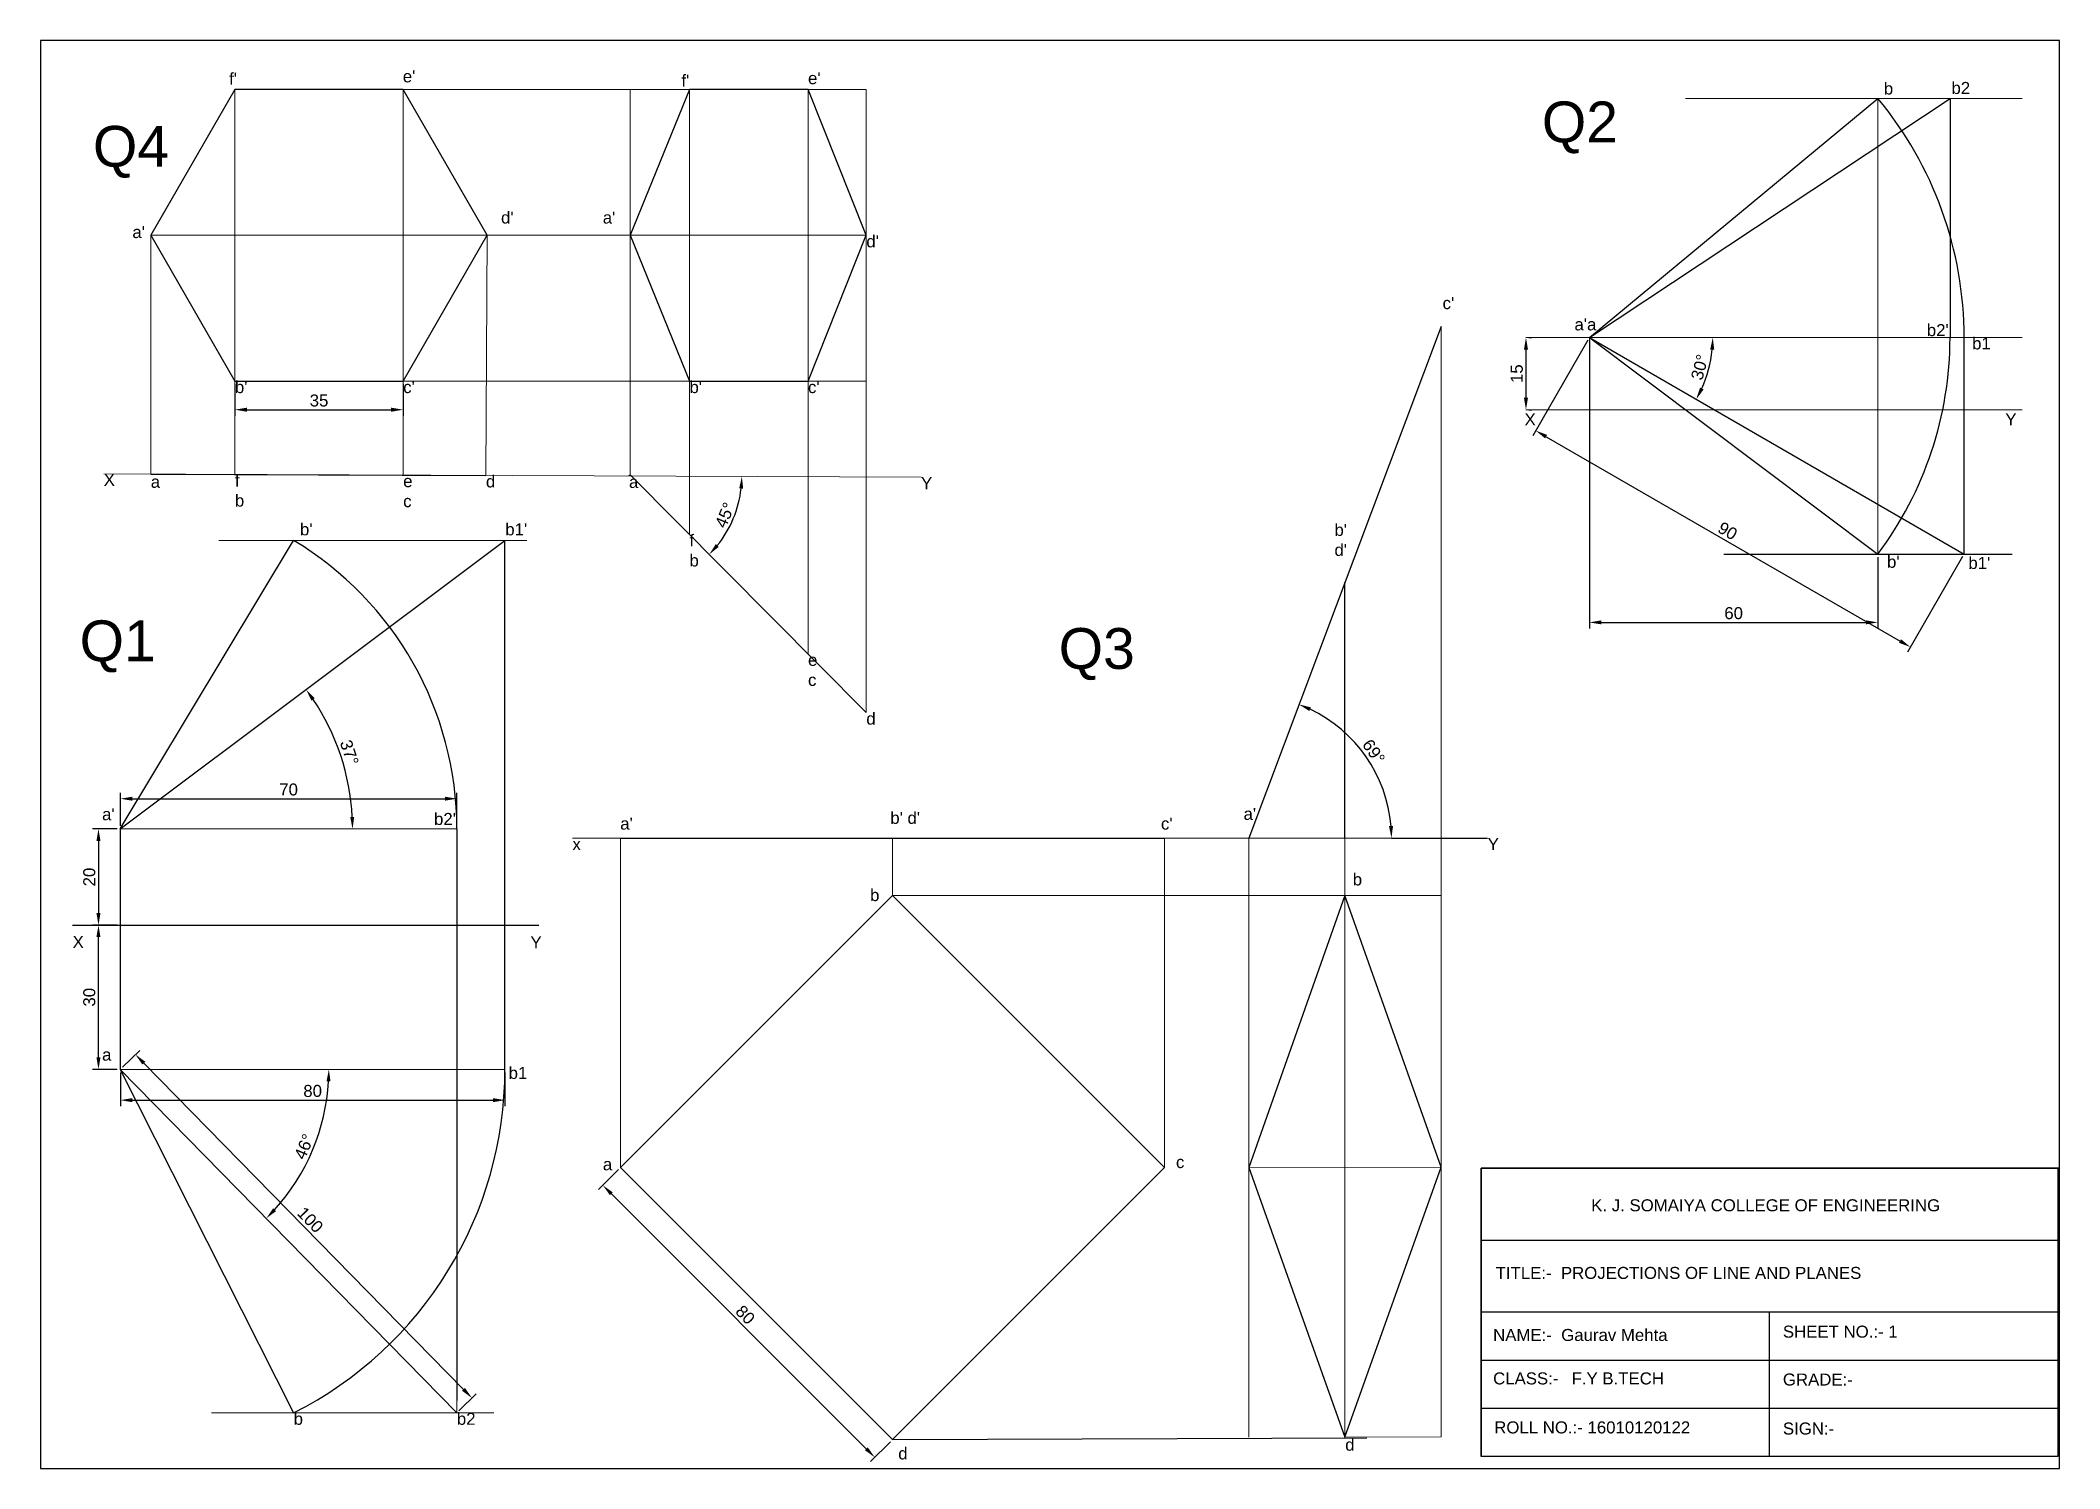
# Model space of a CAD drawing. Header units: millimetres. Extents: x 0 to 1400, y 0 to 500.
# Drawn here: x 0 to 420, y 0 to 297 of the extents above; entities that cross this region are included whole.
import ezdxf

# ---------------------------------------------------------------- set-up
doc = ezdxf.new("R2010")
doc.units = ezdxf.units.MM
doc.styles.get("Standard").update_dxf_attribs({"font": 'arial.ttf'})
doc.dimstyles.new('ISO-25', dxfattribs={"dimtxt": 2.5, "dimasz": 2.5, "dimexe": 1.25, "dimexo": 0.625, "dimtad": 1, "dimtxsty": 'Standard', "dimcen": 2.5, "dimadec": 0, "dimazin": 0, "dimtfac": 1, "dimtmove": 0, "dimatfit": 3, "dimfxl": 1, "dimarcsym": 0})

msp = doc.modelspace()

# ---------------------------------------------------------------- texts
at = {"lineweight": 9, "char_height": 2.5, "attachment_point": 1}
for s, width, insert in [("f'", 4.35655, (39.265, 290.265)), ("e'", 4.35655, (75.389, 290.773)), ("f'", 4.35655, (133.327, 289.874)), ("e'", 4.35655, (159.668, 290.391)), ('b', 3.10746, (383.439, 288.244)), ('b2', 3.10746, (397.504, 288.36)), ("d'", 4.35655, (95.817, 261.409)), ("a'", 4.35655, (116.974, 261.409)), ("a'", 3.82754, (19.134, 258.391)), ("d'", 4.35655, (171.797, 256.462)), ("a'a", 3.10746, (319.094, 239.193)), ("b2'", 3.10746, (392.378, 238.001)), ('b1', 3.10746, (401.799, 235.236)), ("b'", 4.35655, (40.461, 226.151)), ("c'", 4.35655, (75.461, 226.151)), ("b'", 4.35655, (135.009, 226.151)), ("c'", 4.35655, (159.668, 226.151)), ('X', 2.15994, (13.174, 206.859)), ('a', 4.35655, (22.961, 206.462)), ('f \\Pb ', 4.35655, (40.461, 206.725)), ('e c', 4.35655, (75.461, 206.599)), ('d', 4.35655, (92.675, 206.536)), ('a', 4.35655, (122.425, 206.429)), ('Y', 5.09098, (183.172, 206.174)), ('f\\Pb', 4.35655, (135.009, 194.264)), ("b'", 3.10746, (384.099, 189.822)), ("b1'", 3.10746, (401.023, 189.585)), ('e\\Pc', 4.35655, (159.668, 169.426)), ('d', 4.35655, (171.797, 157.21)), ('X', 7.03313, (6.702, 110.768)), ('Y', 4.56735, (101.935, 110.669))]:
    msp.add_mtext_dynamic_manual_height_columns(s, width=width, gutter_width=12.5, heights=[0], dxfattribs=dict(at, insert=insert))
at = {"attachment_point": 1}
for s, width, insert, char_height in [('Q2', 13.97203, (312.308, 284.295), 8.5), ('Q4', 13.97203, (10.93, 279.223), 8.5), ("c'", 3.13116, (291.661, 243.613), 2.5), ('X', 1.69968, (308.705, 219.438), 2.5), ('Y', 1.69968, (408.705, 219.438), 2.5), ("b'", 3.80001, (53.994, 196.574), 2.5), ("b1'", 3.80001, (96.696, 196.574), 2.5), ("b' d'", 3.13116, (269.17, 196.462), 2.5), ('Q1', 13.97203, (8.164, 176.388), 8.5), ('Q3', 13.97203, (211.805, 174.792), 8.5), ("a'", 3.80001, (12.827, 137.328), 2.5), ("b2'", 3.80001, (81.877, 136.349), 2.5), ("a'", 3.13116, (120.609, 135.378), 2.5), ("b' d'", 5.94488, (176.783, 136.574), 2.5), ("c'", 3.13116, (233.075, 135.378), 2.5), ("a'", 3.13116, (250.259, 137.407), 2.5), ('x', 9.96566, (110.663, 131.117), 2.5), ('Y', 5.2693, (301.034, 131.117), 2.5), ('b', 3.13116, (272.97, 123.772), 2.5), ('b', 3.13116, (172.58, 120.512), 2.5), ('a', 3.80001, (12.827, 87.328), 2.5), ('b1', 3.80001, (97.394, 83.53), 2.5), ('a', 3.13116, (117.001, 64.541), 2.5), ('c', 3.13116, (236.204, 64.998), 2.5), ('\\pxt4;K. J. SOMAIYA COLLEGE OF ENGINEERING', 87.15588, (322.572, 56.004), 2.5), ('TITLE:-  PROJECTIONS OF LINE AND PLANES', 113.42918, (302.69, 41.943), 2.5), ('SHEET NO.:- 1', 53.55076, (362.441, 29.732), 2.5), ('NAME:-  Gaurav Mehta', 60, (302.167, 29.038), 2.5), ('GRADE:-', 60, (362.441, 19.776), 2.5), ('b', 5.93241, (52.682, 11.605), 2.5), ('b2', 5.93241, (86.627, 11.605), 2.5), ('ROLL NO.:- 16010120122', 57.2652, (302.399, 9.819), 2.5), ('SIGN:-', 54.01441, (362.441, 9.588), 2.5), ('d', 3.13116, (178.441, 4.401), 2.5), ('d', 3.66568, (271.406, 6.223), 2.5)]:
    msp.add_mtext_dynamic_manual_height_columns(s, width=width, gutter_width=12.5, heights=[0], dxfattribs=dict(at, insert=insert, char_height=char_height))
at = {"insert": (302.167, 20.007), "char_height": 2.5, "width": 53.08712, "attachment_point": 1}
msp.add_mtext('\\pxi-6.52933,l6.52933,t6.52933;CLASS:-^IF.Y B.TECH', dxfattribs=at)

# ---------------------------------------------------------------- blocks, each defined once
blk = doc.blocks.new('*D1')
at = {"color": 0, "lineweight": -2, "transparency": 16777216}
for p, q in [((16.63, 133.64), (16.63, 140.56)), ((19.13, 139.31), (84.13, 139.31)), ((86.63, 133.64), (86.63, 140.56))]:
    blk.add_line(p, q, dxfattribs=at)
at = {"color": 0, "transparency": 16777216}
for points in [[(19.13, 139.72), (19.13, 138.89), (16.63, 139.31)], [(84.13, 139.72), (84.13, 138.89), (86.63, 139.31)]]:
    blk.add_solid(points, dxfattribs=at)
at = {"layer": 'Defpoints', "color": 0, "transparency": 16777216}
for p in [(86.63, 139.31), (16.63, 133.02), (86.63, 133.02)]:
    blk.add_point(p, dxfattribs=at)
at = {"color": 0, "lineweight": 9, "transparency": 16777216, "insert": (51.63, 141.21), "char_height": 2.5, "attachment_point": 5}
blk.add_mtext('70', dxfattribs=at)
blk = doc.blocks.new('*D2')
at = {"color": 0, "lineweight": -2, "transparency": 16777216}
for p, q in [((16.63, 82.39), (16.63, 75.37)), ((96.63, 82.39), (96.63, 75.37)), ((19.13, 76.62), (94.13, 76.62))]:
    blk.add_line(p, q, dxfattribs=at)
at = {"color": 0, "transparency": 16777216}
for points in [[(19.13, 77.03), (19.13, 76.2), (16.63, 76.62)], [(94.13, 77.03), (94.13, 76.2), (96.63, 76.62)]]:
    blk.add_solid(points, dxfattribs=at)
at = {"layer": 'Defpoints', "color": 0, "transparency": 16777216}
for p in [(16.63, 83.02), (96.63, 83.02), (96.63, 76.62)]:
    blk.add_point(p, dxfattribs=at)
at = {"color": 0, "lineweight": 9, "transparency": 16777216, "insert": (56.63, 78.52), "char_height": 2.5, "attachment_point": 5}
blk.add_mtext('80', dxfattribs=at)
blk = doc.blocks.new('*D3')
at = {"color": 0, "lineweight": -2, "transparency": 16777216}
for p, q in [((17.07, 83.46), (20.67, 86.98)), ((21.52, 84.32), (88.02, 16.47)), ((87.07, 12.04), (90.67, 15.56))]:
    blk.add_line(p, q, dxfattribs=at)
at = {"color": 0, "transparency": 16777216}
for points in [[(21.82, 84.61), (21.22, 84.03), (19.77, 86.1)], [(88.32, 16.77), (87.72, 16.18), (89.77, 14.69)]]:
    blk.add_solid(points, dxfattribs=at)
at = {"layer": 'Defpoints', "color": 0, "transparency": 16777216}
for p in [(16.63, 83.02), (89.77, 14.69), (86.63, 11.6)]:
    blk.add_point(p, dxfattribs=at)
at = {"color": 0, "lineweight": 9, "transparency": 16777216, "insert": (56.13, 51.73), "char_height": 2.5, "attachment_point": 5, "rotation": 314.427}
blk.add_mtext('100', dxfattribs=at)
blk = doc.blocks.new('*D4')
at = {"color": 0, "lineweight": -2, "transparency": 16777216}
for p, q in [((16, 133.02), (10.83, 133.02)), ((12.08, 130.52), (12.08, 115.52)), ((16, 113.02), (10.83, 113.02))]:
    blk.add_line(p, q, dxfattribs=at)
at = {"color": 0, "transparency": 16777216}
for points in [[(11.66, 130.52), (12.5, 130.52), (12.08, 133.02)], [(11.66, 115.52), (12.5, 115.52), (12.08, 113.02)]]:
    blk.add_solid(points, dxfattribs=at)
at = {"layer": 'Defpoints', "color": 0, "transparency": 16777216}
for p in [(16.63, 133.02), (12.08, 113.02), (16.63, 113.02)]:
    blk.add_point(p, dxfattribs=at)
at = {"color": 0, "lineweight": 9, "transparency": 16777216, "insert": (10.18, 123.02), "char_height": 2.5, "attachment_point": 5, "rotation": 90}
blk.add_mtext('20', dxfattribs=at)
blk = doc.blocks.new('*D5')
at = {"color": 0, "lineweight": -2, "transparency": 16777216}
for p, q in [((16, 113.02), (10.83, 113.02)), ((12.08, 85.52), (12.08, 110.52)), ((16, 83.02), (10.83, 83.02))]:
    blk.add_line(p, q, dxfattribs=at)
at = {"color": 0, "transparency": 16777216}
for points in [[(11.66, 110.52), (12.5, 110.52), (12.08, 113.02)], [(11.66, 85.52), (12.5, 85.52), (12.08, 83.02)]]:
    blk.add_solid(points, dxfattribs=at)
at = {"layer": 'Defpoints', "color": 0, "transparency": 16777216}
for p in [(12.08, 113.02), (16.63, 113.02), (16.63, 83.02)]:
    blk.add_point(p, dxfattribs=at)
at = {"color": 0, "lineweight": 9, "transparency": 16777216, "insert": (10.18, 98.02), "char_height": 2.5, "attachment_point": 5, "rotation": 90}
blk.add_mtext('30', dxfattribs=at)
blk = doc.blocks.new('*D6')
at = {"color": 0, "lineweight": -2, "transparency": 16777216}
blk.add_arc((16.63, 133.02), 48.31, 2.9656, 33.9043, dxfattribs=at)
at = {"color": 0, "transparency": 16777216}
for points in [[(56.38, 159.72), (57.06, 160.21), (55.27, 162)], [(65.28, 135.53), (64.45, 135.51), (64.93, 133.02)]]:
    blk.add_solid(points, dxfattribs=at)
at = {"layer": 'Defpoints', "color": 0, "transparency": 16777216}
for p in [(96.63, 193.02), (63.83, 143.3), (16.63, 133.02), (16.63, 133.02), (86.63, 133.02)]:
    blk.add_point(p, dxfattribs=at)
at = {"color": 0, "lineweight": 9, "transparency": 16777216, "insert": (64.26, 148.9), "char_height": 2.5, "attachment_point": 5, "rotation": 288.4349}
blk.add_mtext('37°', dxfattribs=at)
blk = doc.blocks.new('*D7')
at = {"color": 0, "lineweight": -2, "transparency": 16777216}
blk.add_arc((16.63, 83.02), 43.38, 317.7298, 356.6973, dxfattribs=at)
at = {"color": 0, "transparency": 16777216}
for points in [[(59.51, 80.53), (60.35, 80.51), (60, 83.02)], [(49.02, 53.55), (48.42, 54.13), (46.99, 52.04)]]:
    blk.add_solid(points, dxfattribs=at)
at = {"layer": 'Defpoints', "color": 0, "transparency": 16777216}
for p in [(16.63, 83.02), (16.63, 83.02), (96.63, 83.02), (54.05, 61.08), (86.63, 11.6)]:
    blk.add_point(p, dxfattribs=at)
at = {"color": 0, "lineweight": 9, "transparency": 16777216, "insert": (54.86, 66.96), "char_height": 2.5, "attachment_point": 5, "rotation": 67.2135}
blk.add_mtext('46°', dxfattribs=at)
blk = doc.blocks.new('*D8')
at = {"color": 0, "lineweight": -2, "transparency": 16777216}
blk.add_arc((251.35, 131.12), 29.69, 4.8263, 64.5647, dxfattribs=at)
at = {"color": 0, "transparency": 16777216}
for points in [[(263.93, 157.54), (264.26, 158.31), (261.8, 158.9)], [(281.35, 133.63), (280.51, 133.6), (281.03, 131.12)]]:
    blk.add_solid(points, dxfattribs=at)
at = {"layer": 'Defpoints', "color": 0, "transparency": 16777216}
for p in [(291.35, 237.48), (278.65, 142.78), (110.66, 131.12), (251.35, 131.12), (300.2, 131.12)]:
    blk.add_point(p, dxfattribs=at)
at = {"color": 0, "lineweight": 9, "transparency": 16777216, "insert": (277.32, 149.1), "char_height": 2.5, "attachment_point": 5, "rotation": 304.6955}
blk.add_mtext('69°', dxfattribs=at)
blk = doc.blocks.new('*D9')
at = {"color": 0, "lineweight": -2, "transparency": 16777216}
for p, q in [((120.24, 62.17), (116.11, 58.04)), ((118.76, 57.15), (171.79, 4.12)), ((176.81, 5.6), (172.68, 1.47))]:
    blk.add_line(p, q, dxfattribs=at)
at = {"color": 0, "transparency": 16777216}
for points in [[(119.05, 57.45), (118.46, 56.86), (116.99, 58.92)], [(172.09, 4.42), (171.5, 3.83), (173.56, 2.35)]]:
    blk.add_solid(points, dxfattribs=at)
at = {"layer": 'Defpoints', "color": 0, "transparency": 16777216}
for p in [(120.68, 62.61), (177.25, 6.04), (173.56, 2.35)]:
    blk.add_point(p, dxfattribs=at)
at = {"color": 0, "lineweight": 9, "transparency": 16777216, "insert": (146.62, 31.98), "char_height": 2.5, "attachment_point": 5, "rotation": 315}
blk.add_mtext('80', dxfattribs=at)
blk = doc.blocks.new('*D10')
at = {"color": 0, "lineweight": -2, "transparency": 16777216}
for p, q in [((40.46, 225.53), (40.46, 218.95)), ((75.46, 225.53), (75.46, 218.95)), ((42.96, 220.2), (72.96, 220.2))]:
    blk.add_line(p, q, dxfattribs=at)
at = {"color": 0, "transparency": 16777216}
for points in [[(42.96, 220.62), (42.96, 219.78), (40.46, 220.2)], [(72.96, 220.62), (72.96, 219.78), (75.46, 220.2)]]:
    blk.add_solid(points, dxfattribs=at)
at = {"layer": 'Defpoints', "color": 0, "transparency": 16777216}
for p in [(40.46, 226.15), (75.46, 226.15), (75.46, 220.2)]:
    blk.add_point(p, dxfattribs=at)
at = {"color": 0, "lineweight": 9, "transparency": 16777216, "insert": (57.96, 222.1), "char_height": 2.5, "attachment_point": 5}
blk.add_mtext('35', dxfattribs=at)
blk = doc.blocks.new('*D11')
at = {"color": 0, "lineweight": -2, "transparency": 16777216}
blk.add_arc((122.94, 206.42), 22.97, 321.0323, 353.5297, dxfattribs=at)
at = {"color": 0, "transparency": 16777216}
for points in [[(145.35, 203.85), (146.18, 203.8), (145.91, 206.32)], [(141.11, 191.69), (140.49, 192.25), (139.13, 190.12)]]:
    blk.add_solid(points, dxfattribs=at)
at = {"layer": 'Defpoints', "color": 0, "transparency": 16777216}
for p in [(13.17, 206.86), (122.68, 206.68), (183.17, 206.17), (142.79, 194.86), (171.8, 157.21)]:
    blk.add_point(p, dxfattribs=at)
at = {"color": 0, "lineweight": 9, "transparency": 16777216, "insert": (142.38, 198.28), "char_height": 2.5, "attachment_point": 5, "rotation": 67.281}
blk.add_mtext('45°', dxfattribs=at)
blk = doc.blocks.new('*D18')
at = {"color": 0, "lineweight": -2, "transparency": 16777216}
for p, q in [((322.2, 234.57), (322.2, 174.72)), ((382.2, 189.57), (382.2, 174.72)), ((324.7, 175.97), (379.7, 175.97))]:
    blk.add_line(p, q, dxfattribs=at)
at = {"color": 0, "transparency": 16777216}
for points in [[(324.7, 176.39), (324.7, 175.56), (322.2, 175.97)], [(379.7, 176.39), (379.7, 175.56), (382.2, 175.97)]]:
    blk.add_solid(points, dxfattribs=at)
at = {"layer": 'Defpoints', "color": 0, "transparency": 16777216}
for p in [(322.2, 235.19), (382.2, 190.19), (382.2, 175.97)]:
    blk.add_point(p, dxfattribs=at)
at = {"color": 0, "lineweight": 9, "transparency": 16777216, "insert": (352.2, 177.88), "char_height": 2.5, "attachment_point": 5}
blk.add_mtext('60', dxfattribs=at)
blk = doc.blocks.new('*D19')
at = {"color": 0, "lineweight": -2, "transparency": 16777216}
blk.add_arc((322.2, 235.19), 25.66, 335.5845, 354.4155, dxfattribs=at)
at = {"color": 0, "transparency": 16777216}
for points in [[(347.32, 232.72), (348.16, 232.68), (347.86, 235.19)], [(345.94, 224.4), (345.2, 224.78), (344.42, 222.36)]]:
    blk.add_solid(points, dxfattribs=at)
at = {"layer": 'Defpoints', "color": 0, "transparency": 16777216}
for p in [(309, 235.19), (322.2, 235.19), (412.2, 235.19), (346.31, 226.42), (400.14, 190.19)]:
    blk.add_point(p, dxfattribs=at)
at = {"color": 0, "lineweight": 9, "transparency": 16777216, "insert": (345.15, 229.05), "char_height": 2.5, "attachment_point": 5, "rotation": 75}
blk.add_mtext('30°', dxfattribs=at)
blk = doc.blocks.new('*D20')
at = {"color": 0, "lineweight": -2, "transparency": 16777216}
for p, q in [((321.89, 234.65), (310.41, 214.76)), ((313.2, 214.59), (386.81, 172.09)), ((399.83, 189.65), (388.35, 169.76))]:
    blk.add_line(p, q, dxfattribs=at)
at = {"color": 0, "transparency": 16777216}
for points in [[(313.4, 214.96), (312.99, 214.23), (311.03, 215.84)], [(387.02, 172.46), (386.6, 171.73), (388.97, 170.84)]]:
    blk.add_solid(points, dxfattribs=at)
at = {"layer": 'Defpoints', "color": 0, "transparency": 16777216}
for p in [(322.2, 235.19), (400.14, 190.19), (388.97, 170.84)]:
    blk.add_point(p, dxfattribs=at)
at = {"color": 0, "lineweight": 9, "transparency": 16777216, "insert": (350.95, 194.99), "char_height": 2.5, "attachment_point": 5, "rotation": 330}
blk.add_mtext('90', dxfattribs=at)
blk = doc.blocks.new('*D21')
at = {"color": 0, "lineweight": -2, "transparency": 16777216}
for p, q in [((309, 232.69), (309, 222.69)), ((309.63, 235.19), (310.25, 235.19)), ((309.63, 220.19), (310.25, 220.19))]:
    blk.add_line(p, q, dxfattribs=at)
at = {"color": 0, "transparency": 16777216}
for points in [[(308.58, 232.69), (309.42, 232.69), (309, 235.19)], [(308.58, 222.69), (309.42, 222.69), (309, 220.19)]]:
    blk.add_solid(points, dxfattribs=at)
at = {"layer": 'Defpoints', "color": 0, "transparency": 16777216}
for p in [(309, 235.19), (309, 220.19), (309, 220.19)]:
    blk.add_point(p, dxfattribs=at)
at = {"color": 0, "lineweight": 9, "transparency": 16777216, "insert": (307.1, 227.69), "char_height": 2.5, "attachment_point": 5, "rotation": 90}
blk.add_mtext('15', dxfattribs=at)

# ---------------------------------------------------------------- dimensions: what is measured, and where the dimension line sits
at = {"lineweight": 9}
for base, line1, line2, picture, middle in [((278.648, 142.779), ((110.663, 131.117), (300.201, 131.117)), ((291.347, 237.485), (251.347, 131.117)), '*D8', (277.319, 149.098)), ((346.314, 226.418), ((322.202, 235.194), (400.144, 190.194)), ((309, 235.194), (412.202, 235.194)), '*D19', (345.15, 229.045)), ((142.793, 194.857), ((122.679, 206.683), (171.797, 157.21)), ((13.174, 206.859), (183.172, 206.174)), '*D11', (142.382, 198.278)), ((63.826, 143.302), ((16.627, 133.019), (86.627, 133.019)), ((16.627, 133.019), (96.627, 193.019)), '*D6', (64.259, 148.896)), ((54.046, 61.081), ((16.627, 83.019), (86.627, 11.605)), ((16.627, 83.019), (96.627, 83.019)), '*D7', (54.864, 66.956))]:
    dim = msp.add_angular_dim_2l(base=base, line1=line1, line2=line2, dimstyle='ISO-25', dxfattribs=at)
    dim.commit()
    dim.dimension.update_dxf_attribs({"geometry": picture, "text_midpoint": middle})
for base, p1, p2, picture, middle in [((309, 220.194), (309, 235.194), (309, 220.194), '*D21', (307.099, 227.694)), ((12.08, 113.019), (16.627, 133.019), (16.627, 113.019), '*D4', (10.178, 123.019)), ((12.08, 113.019), (16.627, 83.019), (16.627, 113.019), '*D5', (10.177, 98.019))]:
    dim = msp.add_linear_dim(base=base, p1=p1, p2=p2, angle=90, dimstyle='ISO-25', dxfattribs=at)
    dim.commit()
    dim.dimension.update_dxf_attribs({"geometry": picture, "text_midpoint": middle})
for p1, p2, distance, picture, middle in [((322.202, 235.194), (400.144, 190.194), -22.343, '*D20', (350.952, 194.991)), ((16.627, 83.019), (86.627, 11.605), 4.405, '*D3', (56.13, 51.726)), ((120.682, 62.613), (177.25, 6.044), -5.218, '*D9', (146.621, 31.983))]:
    dim = msp.add_aligned_dim(p1=p1, p2=p2, distance=distance, dimstyle='ISO-25', dxfattribs=at)
    dim.commit()
    dim.dimension.update_dxf_attribs({"geometry": picture, "text_midpoint": middle})
for base, p1, p2, picture, middle in [((382.202, 175.974), (322.202, 235.194), (382.202, 190.194), '*D18', (352.202, 177.875)), ((75.461, 220.2), (40.461, 226.151), (75.461, 226.151), '*D10', (57.961, 222.103)), ((86.627, 139.305), (16.627, 133.019), (86.627, 133.019), '*D1', (51.627, 141.207)), ((96.627, 76.618), (16.627, 83.019), (96.627, 83.019), '*D2', (56.627, 78.519))]:
    dim = msp.add_linear_dim(base=base, p1=p1, p2=p2, dimstyle='ISO-25', dxfattribs=at)
    dim.commit()
    dim.dimension.update_dxf_attribs({"geometry": picture, "text_midpoint": middle})

# ---------------------------------------------------------------- linework, layer by layer
at = {"lineweight": 9}
for p, q in [((40.461, 286.773), (40.461, 206.725)), ((40.461, 286.773), (171.797, 286.773)), ((75.461, 286.773), (75.461, 206.599)), ((122.679, 206.683), (122.679, 286.773)), ((135.009, 194.264), (135.009, 286.773)), ((159.668, 169.426), (159.668, 286.773)), ((171.797, 157.21), (171.797, 286.773)), ((342.202, 284.944), (412.202, 284.944)), ((382.202, 284.944), (382.202, 190.194)), ((22.961, 256.462), (22.961, 206.788)), ((22.961, 256.462), (122.679, 256.462)), ((92.675, 206.536), (92.961, 256.462)), ((92.961, 256.462), (171.797, 256.462)), ((291.347, 131.117), (291.347, 237.485)), ((309, 235.194), (412.202, 235.194)), ((322.202, 235.194), (322.202, 220.194)), ((40.461, 226.151), (171.797, 226.151)), ((309, 220.194), (412.202, 220.194)), ((13.174, 206.859), (183.172, 206.174)), ((122.679, 206.683), (122.425, 206.429)), ((101.204, 193.019), (37.109, 193.019)), ((400.144, 190.194), (350.144, 190.194)), ((382.202, 190.194), (382.202, 190.194)), ((16.627, 133.019), (86.627, 133.019)), ((110.663, 131.117), (300.201, 131.117)), ((120.682, 62.613), (120.682, 131.117)), ((177.25, 119.181), (177.25, 131.117)), ((233.819, 62.613), (233.819, 131.117)), ((251.347, 62.613), (251.347, 131.117)), ((251.347, 131.117), (251.347, 6.562)), ((271.347, 131.117), (271.347, 6.562)), ((291.347, 131.117), (291.347, 62.668)), ((177.25, 119.181), (291.347, 119.181)), ((251.347, 119.181), (271.347, 119.181)), ((271.347, 119.181), (291.347, 119.181)), ((16.627, 83.019), (96.627, 83.019)), ((251.347, 62.613), (291.347, 62.668)), ((291.347, 62.668), (291.347, 6.633)), ((86.627, 14.131), (86.627, 11.605)), ((86.627, 11.605), (35.602, 11.605)), ((43.187, 11.605), (94.305, 11.605)), ((271.347, 6.562), (291.347, 6.633))]:
    msp.add_line(p, q, dxfattribs=at)
for p, q in [((135.009, 286.773), (122.679, 256.462)), ((159.668, 286.773), (135.009, 286.773)), ((171.797, 256.462), (159.668, 286.773)), ((322.202, 235.194), (382.202, 284.944)), ((322.202, 235.194), (397.202, 284.944)), ((397.202, 284.944), (397.202, 235.194)), ((122.679, 256.462), (135.009, 226.151)), ((159.668, 226.151), (171.797, 256.462)), ((291.347, 237.485), (251.347, 131.117)), ((322.202, 235.194), (400.144, 190.194)), ((322.202, 235.194), (382.202, 190.194)), ((400.144, 190.194), (400.144, 235.194)), ((135.009, 226.151), (159.668, 226.151)), ((22.961, 206.788), (92.675, 206.536)), ((122.679, 206.683), (171.797, 157.21)), ((16.627, 133.019), (96.627, 193.019)), ((16.627, 133.019), (52.682, 193.019)), ((96.627, 83.019), (96.627, 193.019)), ((350.144, 190.194), (410.144, 190.194)), ((271.347, 131.117), (271.347, 184.301)), ((16.627, 133.019), (16.627, 83.019)), ((86.627, 133.019), (86.627, 14.131)), ((120.682, 131.117), (233.819, 131.117)), ((281.034, 131.117), (301.034, 131.117)), ((271.347, 119.181), (251.347, 62.613)), ((291.347, 62.668), (271.347, 119.181)), ((6.702, 113.019), (103.659, 113.019)), ((16.627, 83.019), (86.627, 11.605)), ((16.627, 83.019), (52.682, 11.605)), ((251.347, 62.613), (271.347, 6.562)), ((271.347, 6.562), (291.347, 62.668)), ((299.664, 62.508), (419.664, 62.508)), ((299.664, 32.508), (299.664, 62.508)), ((299.664, 2.508), (299.664, 62.508)), ((419.664, 62.508), (419.664, 32.508)), ((299.664, 47.508), (419.664, 47.508)), ((419.664, 32.508), (299.664, 32.508)), ((359.664, 2.508), (359.664, 32.508)), ((419.664, 32.508), (419.664, 2.508)), ((419.664, 22.508), (299.664, 22.508)), ((419.664, 12.508), (299.664, 12.508)), ((177.25, 6.044), (275.905, 6.398)), ((419.664, 2.508), (299.664, 2.508)), ((419.664, 2.508), (299.664, 2.508))]:
    msp.add_line(p, q)
for points in [[(0, 0), (420, 0), (420, 297), (0, 297)], [(40.461, 226.151), (75.461, 226.151), (92.961, 256.462), (75.461, 286.773), (40.461, 286.773), (22.961, 256.462)], [(177.25, 6.044), (233.819, 62.613), (177.25, 119.181), (120.682, 62.613)]]:
    msp.add_lwpolyline(points, close=True)
msp.add_lwpolyline([(420, 62.508), (299.664, 62.508), (299.664, 2.508)])
for centre, radius, start, end in [((322.202, 235.194), 77.942, 0, 39.66404), ((322.202, 235.194), 75, 323.1301, 0), ((16.627, 133.019), 70, 0, 58.99728), ((16.627, 83.019), 80, 296.78821, 0)]:
    msp.add_arc(centre, radius, start, end)

msp.set_redraw_order([(e.dxf.handle, doc.entitydb.next_handle()) for e in msp.query("TEXT MTEXT ATTDEF DIMENSION ARC_DIMENSION")])  # texts and dimensions are drawn at this point

doc.saveas('drawing.dxf')
